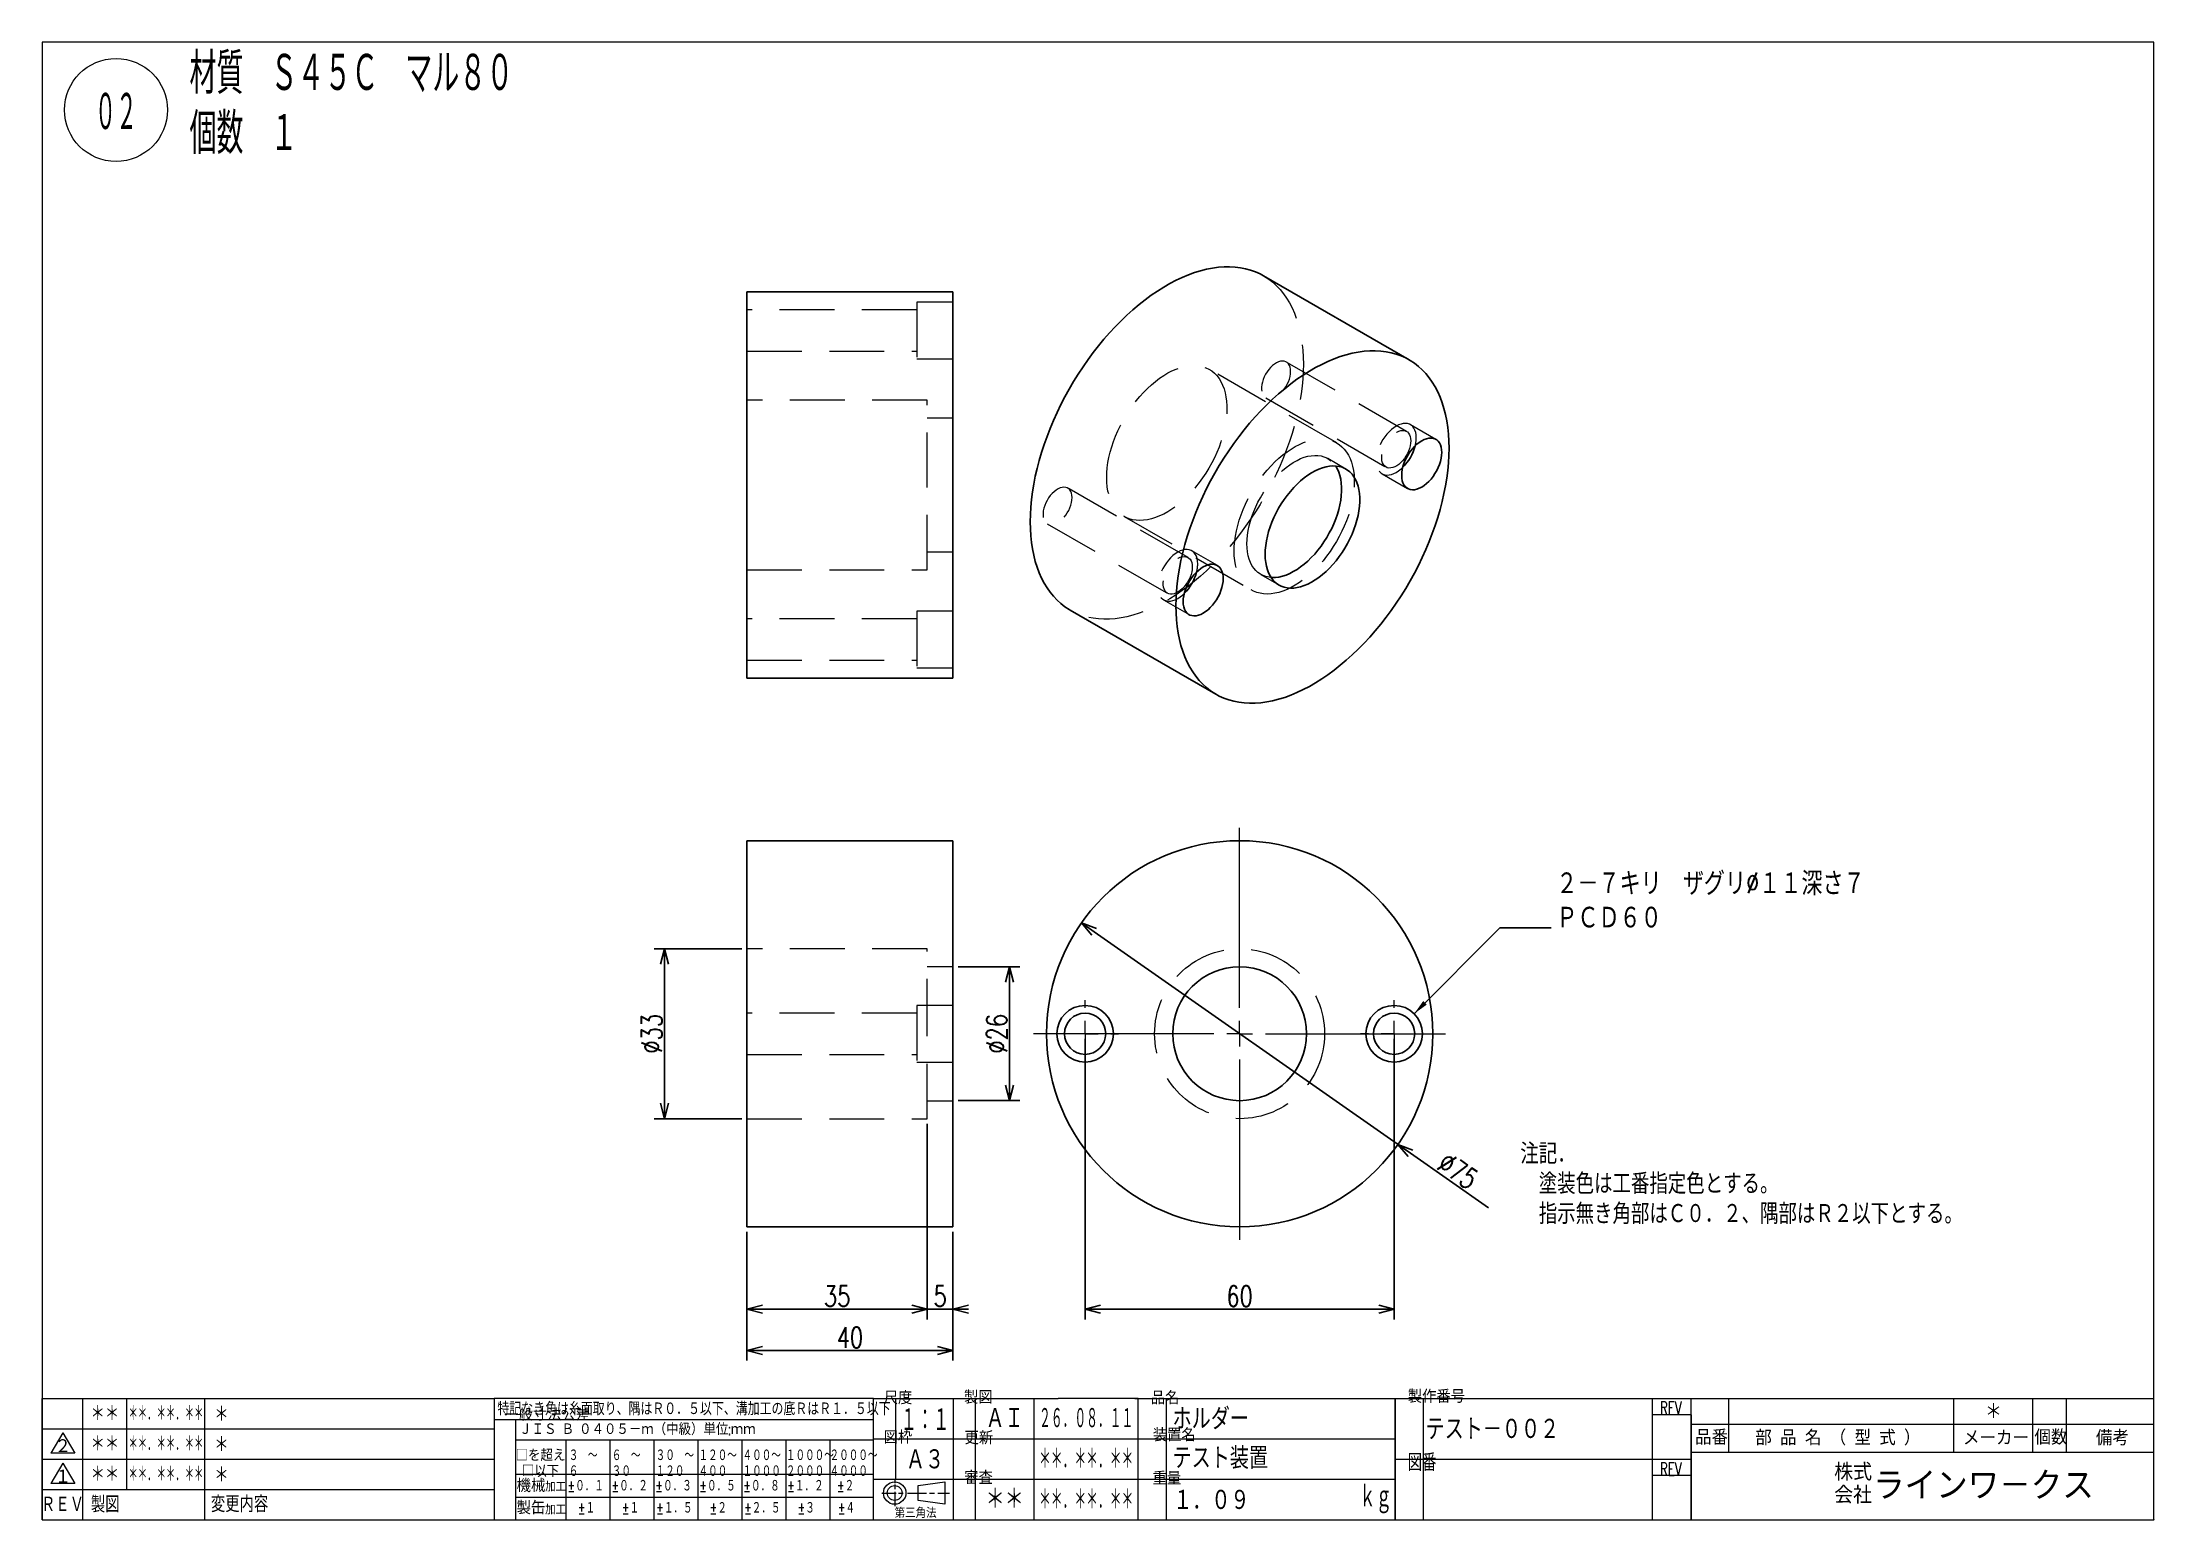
# Model space of a CAD drawing. Header units: millimetres. Extents: x 5 to 415, y 5 to 292.
import ezdxf

# ---------------------------------------------------------------- set-up
doc = ezdxf.new("R2010")
doc.units = ezdxf.units.MM
doc.header["$LTSCALE"] = 8.4
doc.linetypes.add('HIDDEN', pattern=[1.905, 1.27, -0.635])
for name, color, linetype in [('1', 7, 'CONTINUOUS'), ('2', 7, 'CONTINUOUS'), ('254', 7, 'CONTINUOUS')]:
    doc.layers.add(name, color=color, linetype=linetype)
doc.styles.add('GMM001', font='txt.shx', dxfattribs={"bigfont": 'bigfont.shx'})
doc.styles.add('GMM003', font='txt.shx', dxfattribs={"width": 0.91125, "bigfont": 'bigfont.shx'})
doc.styles.add('GMM004', font='txt.shx', dxfattribs={"width": 0.666667, "bigfont": 'bigfont.shx'})
doc.styles.add('GMM007', font='txt.shx', dxfattribs={"width": 0.625, "bigfont": 'bigfont.shx'})
doc.styles.add('GMM008', font='txt.shx', dxfattribs={"width": 0.8, "bigfont": 'bigfont.shx'})
doc.styles.add('GMM009', font='txt.shx', dxfattribs={"width": 0.493827, "bigfont": 'bigfont.shx'})
doc.styles.add('GMM010', font='txt.shx', dxfattribs={"width": 0.7, "bigfont": 'bigfont.shx'})
doc.styles.add('GMM011', font='txt.shx', dxfattribs={"width": 0.95, "bigfont": 'bigfont.shx'})
doc.styles.add('GMM012', font='txt.shx', dxfattribs={"width": 1.066667, "bigfont": 'bigfont.shx'})
doc.styles.add('GMM014', font='txt.shx', dxfattribs={"width": 0.827273, "bigfont": 'bigfont.shx'})
doc.styles.add('GMM015', font='txt.shx', dxfattribs={"width": 0.411523, "bigfont": 'bigfont.shx'})
doc.styles.add('STANDARD1', font='TXT', dxfattribs={"bigfont": 'BIGFONT'})
doc.styles.add('VF001', font='txt.shx', dxfattribs={"width": 0.548697})
doc.styles.add('VF002', font='txt.shx', dxfattribs={"width": 0.428571})
doc.styles.add('VF003', font='txt.shx', dxfattribs={"width": 0.75})
doc.dimstyles.new('GEN001', dxfattribs={"dimtxt": 4, "dimasz": 3, "dimexe": 2, "dimexo": 1, "dimgap": 0.5, "dimtad": 3, "dimdsep": 46, "dimtxsty": 'VF003', "dimblk1": 'OPEN30', "dimblk2": 'OPEN30', "dimsah": 1, "dimcen": 1, "dimclrd": 3, "dimclre": 3, "dimclrt": 7, "dimazin": 3, "dimtfac": 1, "dimtmove": 0, "dimatfit": 3})
doc.dimstyles.new('GEN002', dxfattribs={"dimtxt": 4, "dimasz": 3, "dimexe": 2, "dimexo": 1, "dimgap": 0.5, "dimtad": 3, "dimdsep": 46, "dimtxsty": 'VF003', "dimblk1": 'OPEN30', "dimblk2": 'OPEN30', "dimsah": 1, "dimcen": 1, "dimclrd": 3, "dimclre": 3, "dimclrt": 7, "dimazin": 3, "dimtfac": 1, "dimtmove": 0, "dimatfit": 3})
doc.dimstyles.new('GEN003', dxfattribs={"dimtxt": 4, "dimasz": 3, "dimexe": 2, "dimexo": 1, "dimgap": 0.5, "dimtad": 3, "dimdsep": 46, "dimtxsty": 'VF003', "dimblk1": 'OPEN30', "dimblk2": 'OPEN30', "dimsah": 1, "dimcen": 1, "dimclrd": 3, "dimclre": 3, "dimclrt": 7, "dimazin": 3, "dimtfac": 1, "dimtmove": 0, "dimatfit": 3})
doc.dimstyles.new('GEN004', dxfattribs={"dimtxt": 4, "dimasz": 3, "dimexe": 2, "dimexo": 1, "dimgap": 0.5, "dimtad": 3, "dimdsep": 46, "dimtxsty": 'VF003', "dimblk1": 'OPEN30', "dimblk2": 'OPEN30', "dimsah": 1, "dimcen": 1, "dimclrd": 3, "dimclre": 3, "dimclrt": 7, "dimazin": 3, "dimtfac": 1, "dimtmove": 0, "dimatfit": 3})
doc.dimstyles.new('GEN005', dxfattribs={"dimtxt": 4, "dimasz": 3, "dimexe": 2, "dimexo": 1, "dimgap": 0.5, "dimtad": 3, "dimdsep": 46, "dimtxsty": 'VF003', "dimblk1": 'OPEN30', "dimblk2": 'OPEN30', "dimsah": 1, "dimcen": 1, "dimclrd": 3, "dimclre": 3, "dimclrt": 7, "dimazin": 3, "dimtfac": 1, "dimtmove": 0, "dimatfit": 3})
doc.dimstyles.new('GEN006', dxfattribs={"dimtxt": 4, "dimasz": 3, "dimexe": 2, "dimexo": 1, "dimgap": 0.5, "dimtad": 3, "dimdsep": 46, "dimtxsty": 'VF003', "dimblk1": 'OPEN30', "dimblk2": 'OPEN30', "dimsah": 1, "dimcen": 1, "dimclrd": 3, "dimclre": 3, "dimclrt": 7, "dimazin": 3, "dimtfac": 1, "dimtmove": 0, "dimatfit": 3})
doc.dimstyles.new('GEN007', dxfattribs={"dimtxt": 4, "dimasz": 3, "dimexe": 2, "dimexo": 1, "dimgap": 0.5, "dimtad": 3, "dimdsep": 46, "dimtxsty": 'VF003', "dimblk1": 'OPEN30', "dimblk2": 'OPEN30', "dimsah": 1, "dimcen": 1, "dimclrd": 3, "dimclre": 3, "dimclrt": 7, "dimazin": 3, "dimtfac": 1, "dimtmove": 0, "dimatfit": 3})
doc.dimstyles.new('GENLDR', dxfattribs={"dimtxt": 4, "dimasz": 3, "dimexe": 2, "dimexo": 1, "dimgap": 0.5, "dimtad": 3, "dimdsep": 46, "dimtxsty": 'VF003', "dimblk1": 'OPEN30', "dimblk2": 'OPEN30', "dimsah": 1, "dimcen": 1, "dimclrd": 3, "dimclre": 3, "dimclrt": 7, "dimazin": 3, "dimtfac": 1, "dimtmove": 0, "dimatfit": 3})

msp = doc.modelspace()

# ---------------------------------------------------------------- texts
for s, insert, char_height, attachment_point, style in [('\\T1.000000;材質\u3000Ｓ４５Ｃ\u3000マル８０\\P\\T1.000000;個数\u3000１', (33.595, 280.001), 7, 4, 'VF001'), ('\\T1.000000;０２', (19.324, 275.03), 7, 8, 'VF002'), ('注記．\\P\u3000塗装色は工番指定色とする。\\P\u3000指示無き角部はＣ０．２、隅部はＲ２以下とする。', (292, 78), 3.5, 1, 'VF003'), ('\\T1.000000;１：１', (176.415, 22.446), 4.2124, 8, 'VF001'), ('\\T1.000000;ＡＩ', (191.878, 22.586), 4.2124, 8, 'GMM008'), ('\\T1.000000;２６．０８．１１', (207.705, 22.586), 4.2124, 8, 'GMM009'), ('\\T1.000000;ホルダー', (224.477, 22.51), 4.2124, 7, 'GMM008'), ('\\T1.000000;テスト－００２', (273.605, 20.498), 4.2124, 7, 'GMM008'), ('\\T1.000000;＊＊．＊＊．＊＊', (207.705, 14.722), 4.2124, 8, 'GMM009'), ('\\T1.000000;テスト装置', (224.477, 14.877), 4.2124, 7, 'GMM008'), ('\\T1.000000;１．０９', (224.593, 6.704), 4.21241, 7, 'GMM008')]:
    msp.add_mtext(s, dxfattribs=dict(insert=insert, char_height=char_height, attachment_point=attachment_point, style=style))
at = {"layer": '1', "insert": (299, 120), "char_height": 4, "attachment_point": 7, "style": 'VF003'}
msp.add_mtext('\\A1;２－７キリ\u3000ザグリ%%c１１深さ７\\PＰＣＤ６０', dxfattribs=at)
at = {"layer": '254', "color": 3, "lineweight": 9, "style": 'STANDARD1'}
for s, p in [('尺度', (168.381, 27.434)), ('製図', (183.966, 27.532)), ('品名', (220.236, 27.409)), ('製作番号', (270.149, 27.713)), ('図枠', (168.381, 19.758)), ('更新', (184.08, 19.653)), ('装置名', (220.638, 20.213)), ('審査', (184.023, 11.916)), ('重量', (220.593, 11.804))]:
    msp.add_text(s, height=2.5274, dxfattribs=at).set_placement(p)
at = {"layer": '254', "color": 3, "lineweight": 9, "style": 'STANDARD1', "width": 0.75}
msp.add_text('図番', height=3.3699, dxfattribs=at).set_placement((270.149, 14.456))
at = {"layer": '254', "color": 7, "lineweight": 20, "line_spacing_factor": 0.8}
for s, insert, char_height, attachment_point, style in [('\\T1.000000;＊＊', (17.163, 24.122), 3.15931, 8, 'GMM008'), ('\\T1.000000;＊＊．＊＊．＊＊', (29.018, 24.122), 3.15931, 8, 'GMM015'), ('\\T1.000000;＊', (38.413, 23.958), 3.15931, 7, 'GMM008'), ('\\T1.000000;＊', (383.879, 24.456), 3.2, 8, 'GMM003'), ('\\T1.000000;＊＊', (17.163, 18.225), 3.15931, 8, 'GMM008'), ('\\T1.000000;＊＊．＊＊．＊＊', (29.018, 18.225), 3.15931, 8, 'GMM015'), ('\\T1.000000;＊', (38.413, 18.061), 3.15931, 7, 'GMM008'), ('\\T1.000000;Ａ３', (176.415, 14.583), 4.21241, 8, 'GMM008'), ('\\T1.000000;＊＊', (17.163, 12.327), 3.15931, 8, 'GMM008'), ('\\T1.000000;＊＊．＊＊．＊＊', (29.018, 12.327), 3.15931, 8, 'GMM015'), ('\\T1.000000;＊', (38.413, 12.164), 3.15931, 7, 'GMM008'), ('{\\T1.000000;株式}\\P{\\T1.000000;会社}', (352.948, 12.053), 3.33976, 4, 'GMM001'), ('\\T1.000000;ラインワ－クス', (360.498, 11.631), 5.56627, 4, 'GMM001'), ('\\T1.000000;＊＊', (191.878, 6.954), 4.21241, 8, 'GMM008'), ('\\T1.000000;＊＊．＊＊．＊＊', (207.705, 6.859), 4.21241, 8, 'GMM009'), ('\\T1.000000;ｋｇ', (267.09, 6.241), 4.62267, 9, 'GMM007')]:
    msp.add_mtext(s, dxfattribs=dict(at, insert=insert, char_height=char_height, attachment_point=attachment_point, style=style))
at = {"layer": '254', "color": 3, "lineweight": 9, "line_spacing_factor": 0.8}
for s, insert, char_height, attachment_point, style in [('\\T1.000000;REV', (319.117, 25.458), 2.52745, 7, 'GMM004'), ('\\T1.000000;品番', (325.919, 19.561), 2.916, 7, 'GMM001'), ('\\T1.500000;部品名（型式）', (354.471, 20.914), 2.916, 5, 'GMM001'), ('\\T1.000000;メーカー', (384.368, 20.914), 2.916, 5, 'GMM001'), ('\\T1.000000;個数', (391.831, 19.561), 2.916, 7, 'GMM001'), ('\\T1.000000;備考', (406.974, 20.914), 2.916, 5, 'GMM001'), ('\\T1.000000;REV', (319.117, 13.592), 2.52745, 7, 'GMM004'), ('\\T1.000000;ＲＥＶ', (8.949, 6.407), 3.15931, 8, 'GMM008'), ('\\T1.000000;製図', (17.228, 6.407), 3.15931, 8, 'GMM008'), ('\\T1.000000;変更内容', (43.316, 6.465), 3.15931, 8, 'GMM008'), ('\\T1.000000;第三角法', (170.511, 5.341), 1.84907, 7, 'GMM001')]:
    msp.add_mtext(s, dxfattribs=dict(at, insert=insert, char_height=char_height, attachment_point=attachment_point, style=style))

# ---------------------------------------------------------------- blocks, each defined once
blk = doc.blocks.new('BLOCK004')
at = {"layer": '2', "color": 7, "linetype": 'CONTINUOUS', "lineweight": 20}
for p, q in [((170.52, 12.75), (170.52, 12.12)), ((168.04, 10.2), (170.8, 10.2)), ((170.52, 11.88), (170.52, 10.97)), ((170.52, 10.45), (170.52, 7.67)), ((171.25, 10.2), (172.2, 10.2)), ((172.99, 10.2), (176.68, 10.2)), ((177.3, 10.2), (178.25, 10.2)), ((178.92, 10.2), (181.17, 10.2))]:
    blk.add_line(p, q, dxfattribs=at)
blk.add_lwpolyline([(175.06, 11.63), (180.26, 12.38), (180.26, 8.02), (175.06, 8.76)], close=True, dxfattribs=at)
for radius in [2.18, 1.44]:
    blk.add_circle((170.52, 10.2), radius, dxfattribs=at)
blk = doc.blocks.new('BLOCK005')
at = {"layer": '2', "color": 3, "linetype": 'CONTINUOUS', "lineweight": 9}
for p, q in [((92.76, 24.47), (166.44, 24.47)), ((96.97, 20.55), (166.44, 20.55)), ((106.7, 20.55), (106.7, 5)), ((115.24, 20.55), (115.24, 5)), ((123.77, 20.55), (123.77, 5)), ((132.3, 20.55), (132.3, 5)), ((140.84, 20.55), (140.84, 5)), ((149.37, 20.55), (149.37, 5)), ((157.9, 20.55), (157.9, 5)), ((96.97, 13.85), (106.7, 13.85)), ((106.7, 13.85), (115.24, 13.85)), ((115.24, 13.85), (123.77, 13.85)), ((123.77, 13.85), (132.3, 13.85)), ((132.3, 13.85), (140.84, 13.85)), ((140.84, 13.85), (149.37, 13.85)), ((149.37, 13.85), (157.9, 13.85)), ((157.9, 13.85), (166.44, 13.85)), ((96.97, 9.42), (106.7, 9.42)), ((106.7, 9.42), (115.24, 9.42)), ((115.24, 9.42), (123.77, 9.42)), ((123.77, 9.42), (132.3, 9.42)), ((132.3, 9.42), (140.84, 9.42)), ((140.84, 9.42), (149.37, 9.42)), ((149.37, 9.42), (157.9, 9.42)), ((157.9, 9.42), (166.44, 9.42))]:
    blk.add_line(p, q, dxfattribs=at)
at = {"layer": '2', "color": 1, "linetype": 'CONTINUOUS', "lineweight": 15}
blk.add_lwpolyline([(92.76, 5), (166.44, 5), (166.44, 28.59), (92.76, 28.59)], close=True, dxfattribs=at)
at = {"layer": '254', "color": 3, "linetype": 'CONTINUOUS', "lineweight": 9}
blk.add_line((96.97, 5), (96.97, 24.47), dxfattribs=at)
at = {"layer": '254', "color": 3, "lineweight": 9, "style": 'STANDARD1', "width": 1.0935}
blk.add_text('一般寸法公差', height=2.311, dxfattribs=at).set_placement((94.7, 24.26))
at = {"layer": '254', "color": 3, "lineweight": 9, "insert": (93.39, 26.56), "char_height": 2.5425, "attachment_point": 4, "line_spacing_factor": 0.8, "style": 'GMM014'}
blk.add_mtext('\\T1.000000;特記なき角は糸面取り、隅はＲ０．５以下、溝加工の底ＲはＲ１．５以下', dxfattribs=at)
at = {"layer": '254', "color": 7, "lineweight": 20, "line_spacing_factor": 0.8}
for s, insert, char_height, attachment_point, style in [('\\W0.950000;\\T1.000000;ＪＩＳ\\W0.475000;\\T1.000000; \\W0.950000;\\T1.000000;Ｂ\\W0.475000;\\T1.000000; \\W0.950000;\\T1.000000;０４０５－ｍ（中級）単位\\W0.475000;\\T1.000000;:\\W0.950000;\\T1.000000;ｍｍ', (97.62, 22.59), 2.31134, 4, 'GMM011'), ('{\\T1.000000;□を超え}\\P{\\T1.000000;□以下}', (101.75, 18.7), 2.3113, 2, 'GMM011'), ('{\\T1.000000;３\u3000～}\\P{\\T1.000000;６}', (107.24, 18.7), 2.3113, 1, 'GMM010'), ('{\\T1.000000;６\u3000～}\\P{\\T1.000000;３０}', (115.59, 18.7), 2.3113, 1, 'GMM010'), ('{\\T1.000000;３０\u3000～}\\P{\\T1.000000;１２０}', (124.12, 18.7), 2.3113, 1, 'GMM010'), ('{\\T1.000000;１２０～}\\P{\\T1.000000;４００}', (132.43, 18.7), 2.3113, 1, 'GMM010'), ('{\\T1.000000;４００～}\\P{\\T1.000000;１０００}', (140.98, 18.7), 2.3113, 1, 'GMM010'), ('{\\T1.000000;１０００～}\\P{\\T1.000000;２０００}', (149.4, 18.7), 2.3113, 1, 'GMM010'), ('{\\T1.000000;２０００～}\\P{\\T1.000000;４０００}', (157.88, 18.7), 2.3113, 1, 'GMM010'), ('\\T1.000000;機械', (99.9, 11.63), 2.5425, 5, 'GMM001'), ('\\T1.000000;加工', (104.68, 11.34), 1.7335, 5, 'GMM012'), ('%%p\\T1.000000;０．１', (110.51, 11.63), 2.3113, 5, 'GMM010'), ('%%p\\T1.000000;０．２', (119.05, 11.63), 2.3113, 5, 'GMM010'), ('%%p\\T1.000000;０．３', (127.58, 11.63), 2.3113, 5, 'GMM010'), ('%%p\\T1.000000;０．５', (136.11, 11.63), 2.3113, 5, 'GMM010'), ('%%p\\T1.000000;０．８', (144.65, 11.63), 2.3113, 5, 'GMM010'), ('%%p\\T1.000000;１．２', (153.18, 11.63), 2.3113, 5, 'GMM010'), ('%%p\\T1.000000;２', (160.98, 11.63), 2.3113, 5, 'GMM010'), ('\\T1.000000;製缶', (99.9, 7.34), 2.5425, 5, 'GMM001'), ('%%p\\T1.000000;１', (110.66, 7.34), 2.3113, 5, 'GMM010'), ('%%p\\T1.000000;１', (119.2, 7.34), 2.3113, 5, 'GMM010'), ('%%p\\T1.000000;１．５', (127.73, 7.34), 2.3113, 5, 'GMM010'), ('%%p\\T1.000000;２', (136.26, 7.34), 2.3113, 5, 'GMM010'), ('%%p\\T1.000000;２．５', (144.8, 7.34), 2.3113, 5, 'GMM010'), ('%%p\\T1.000000;３', (153.33, 7.34), 2.3113, 5, 'GMM010'), ('%%p\\T1.000000;４', (161.13, 7.34), 2.3113, 5, 'GMM010'), ('\\T1.000000;加工', (104.68, 6.91), 1.7335, 5, 'GMM012')]:
    blk.add_mtext(s, dxfattribs=dict(at, insert=insert, char_height=char_height, attachment_point=attachment_point, style=style))
blk = doc.blocks.new('BLOCK006')
at = {"layer": '254', "color": 1, "linetype": 'CONTINUOUS', "lineweight": 15}
for p, q in [((9.02, 15.97), (6.7, 12.03)), ((9.02, 15.97), (11.33, 12.03)), ((11.33, 12.03), (6.7, 12.03))]:
    blk.add_line(p, q, dxfattribs=at)
at = {"layer": '254', "color": 7, "lineweight": 20, "insert": (9.02, 13.39), "char_height": 2.8434, "attachment_point": 5, "line_spacing_factor": 0.8, "style": 'GMM001'}
blk.add_mtext('\\T1.000000;１', dxfattribs=at)
blk = doc.blocks.new('BLOCK007')
at = {"layer": '254', "color": 1, "linetype": 'CONTINUOUS', "lineweight": 15}
for p, q in [((9.02, 21.86), (6.7, 17.93)), ((9.02, 21.86), (11.33, 17.93)), ((11.33, 17.93), (6.7, 17.93))]:
    blk.add_line(p, q, dxfattribs=at)
at = {"layer": '254', "color": 7, "lineweight": 20, "insert": (9.02, 19.29), "char_height": 2.8434, "attachment_point": 5, "line_spacing_factor": 0.8, "style": 'GMM001'}
blk.add_mtext('\\T1.000000;２', dxfattribs=at)
blk = doc.blocks.new('SW_CENTERMARKSYMBOL_0')
at = {"color": 0, "linetype": 'Continuous', "lineweight": 18}
for p, q in [((0, 5), (0, 6.5)), ((-5, 0), (-6.5, 0)), ((0, 0), (-2.5, 0)), ((0, 0), (0, 2.5)), ((0, 0), (0, -2.5)), ((0, 0), (2.5, 0)), ((5, 0), (6.5, 0)), ((0, -5), (0, -6.5))]:
    blk.add_line(p, q, dxfattribs=at)
blk = doc.blocks.new('SW_CENTERMARKSYMBOL_1')
at = {"color": 0, "linetype": 'Continuous', "lineweight": 18}
for p, q in [((0, 5), (0, 6.5)), ((-5, 0), (-6.5, 0)), ((0, 0), (-2.5, 0)), ((0, 0), (0, 2.5)), ((0, 0), (0, -2.5)), ((0, 0), (2.5, 0)), ((5, 0), (6.5, 0)), ((0, -5), (0, -6.5))]:
    blk.add_line(p, q, dxfattribs=at)
blk = doc.blocks.new('SW_CENTERMARKSYMBOL_2')
at = {"color": 0, "linetype": 'Continuous', "lineweight": 18}
for p, q in [((0, 5), (0, 40)), ((-5, 0), (-40, 0)), ((0, 0), (-2.5, 0)), ((0, 0), (0, 2.5)), ((0, 0), (0, -2.5)), ((0, 0), (2.5, 0)), ((5, 0), (40, 0)), ((0, -5), (0, -40))]:
    blk.add_line(p, q, dxfattribs=at)
blk = doc.blocks.new('_OPEN30')
at = {"color": 0, "linetype": 'BYBLOCK'}
blk.add_line((0, 0), (-1, 0), dxfattribs=at)
blk.add_lwpolyline([(-1, 0.26), (0, 0), (-1, -0.26)], dxfattribs=at)
blk = doc.blocks.new('*D1')
at = {"color": 3}
for p, q in [((141.84, 60.91), (141.84, 35.91)), ((181.84, 60.91), (181.84, 35.91)), ((144.84, 37.91), (178.84, 37.91))]:
    blk.add_line(p, q, dxfattribs=at)
at = {"layer": 'Defpoints'}
for p in [(141.84, 61.91), (181.84, 61.91), (141.84, 37.91)]:
    blk.add_point(p, dxfattribs=at)
at = {"layer": '1', "color": 3, "xscale": 3, "yscale": 3, "rotation": 180}
blk.add_blockref('_OPEN30', (141.84, 37.91), dxfattribs=at)
at = {"layer": '1', "color": 3, "xscale": 3, "yscale": 3}
blk.add_blockref('_OPEN30', (181.84, 37.91), dxfattribs=at)
at = {"layer": '1', "color": 7, "insert": (161.84, 40.41), "char_height": 4, "attachment_point": 5, "style": 'VF003'}
blk.add_mtext('40', dxfattribs=at)
blk = doc.blocks.new('*D2')
at = {"color": 3}
for p, q in [((176.84, 81.91), (176.84, 43.91)), ((141.84, 60.91), (141.84, 43.91)), ((144.84, 45.91), (173.84, 45.91))]:
    blk.add_line(p, q, dxfattribs=at)
at = {"layer": 'Defpoints'}
for p in [(176.84, 82.91), (141.84, 61.91), (141.84, 45.91)]:
    blk.add_point(p, dxfattribs=at)
at = {"layer": '1', "color": 3, "xscale": 3, "yscale": 3, "rotation": 180}
blk.add_blockref('_OPEN30', (141.84, 45.91), dxfattribs=at)
at = {"layer": '1', "color": 3, "xscale": 3, "yscale": 3}
blk.add_blockref('_OPEN30', (176.84, 45.91), dxfattribs=at)
at = {"layer": '1', "color": 7, "insert": (159.34, 48.41), "char_height": 4, "attachment_point": 5, "style": 'VF003'}
blk.add_mtext('35', dxfattribs=at)
blk = doc.blocks.new('*D3')
at = {"color": 3}
for p, q in [((176.84, 81.91), (176.84, 43.91)), ((181.84, 60.91), (181.84, 43.91)), ((176.84, 45.91), (181.84, 45.91))]:
    blk.add_line(p, q, dxfattribs=at)
at = {"layer": 'Defpoints'}
for p in [(176.84, 82.91), (181.84, 61.91), (176.84, 45.91)]:
    blk.add_point(p, dxfattribs=at)
at = {"layer": '1', "color": 3, "xscale": 3, "yscale": 3}
blk.add_blockref('_OPEN30', (176.84, 45.91), dxfattribs=at)
at = {"layer": '1', "color": 3, "xscale": 3, "yscale": 3, "rotation": 180}
blk.add_blockref('_OPEN30', (181.84, 45.91), dxfattribs=at)
at = {"layer": '1', "color": 7, "insert": (179.34, 48.41), "char_height": 4, "attachment_point": 5, "style": 'VF003'}
blk.add_mtext('5', dxfattribs=at)
blk = doc.blocks.new('*D4')
at = {"color": 3}
for p, q in [((140.84, 115.91), (123.84, 115.91)), ((125.84, 85.91), (125.84, 112.91)), ((140.84, 82.91), (123.84, 82.91))]:
    blk.add_line(p, q, dxfattribs=at)
at = {"layer": 'Defpoints'}
for p in [(141.84, 115.91), (125.84, 82.91), (141.84, 82.91)]:
    blk.add_point(p, dxfattribs=at)
at = {"layer": '1', "color": 3, "xscale": 3, "yscale": 3}
for p, rotation in [((125.84, 115.91), 90), ((125.84, 82.91), 270)]:
    blk.add_blockref('_OPEN30', p, dxfattribs=dict(at, rotation=rotation))
at = {"layer": '1', "color": 7, "insert": (123.34, 99.41), "char_height": 4, "attachment_point": 5, "rotation": 90, "style": 'VF003'}
blk.add_mtext('%%c33', dxfattribs=at)
blk = doc.blocks.new('*D5')
at = {"color": 3}
for p, q in [((182.84, 112.41), (194.84, 112.41)), ((192.84, 89.41), (192.84, 109.41)), ((182.84, 86.41), (194.84, 86.41))]:
    blk.add_line(p, q, dxfattribs=at)
at = {"layer": 'Defpoints'}
for p in [(181.84, 112.41), (181.84, 86.41), (192.84, 86.41)]:
    blk.add_point(p, dxfattribs=at)
at = {"layer": '1', "color": 3, "xscale": 3, "yscale": 3}
for p, rotation in [((192.84, 112.41), 90), ((192.84, 86.41), 270)]:
    blk.add_blockref('_OPEN30', p, dxfattribs=dict(at, rotation=rotation))
at = {"layer": '1', "color": 7, "insert": (190.34, 99.41), "char_height": 4, "attachment_point": 5, "rotation": 90, "style": 'VF003'}
blk.add_mtext('%%c26', dxfattribs=at)
blk = doc.blocks.new('*D6')
at = {"color": 3}
for q in [(209.24, 119.2), (285.83, 65.57)]:
    blk.add_line((270.68, 76.18), q, dxfattribs=at)
at = {"layer": 'Defpoints'}
for p in [(237.5, 99.41), (268.22, 77.9)]:
    blk.add_point(p, dxfattribs=at)
at = {"layer": '1', "color": 3, "xscale": 3, "yscale": 3, "rotation": 145.00000000000003}
for p in [(206.78, 120.92), (268.22, 77.9)]:
    blk.add_blockref('_OPEN30', p, dxfattribs=at)
at = {"layer": '1', "color": 7, "insert": (279.89, 72.78), "char_height": 4, "attachment_point": 5, "rotation": 325, "style": 'VF003'}
blk.add_mtext('%%c75', dxfattribs=at)
blk = doc.blocks.new('*D7')
at = {"color": 3}
for p, q in [((207.5, 98.41), (207.5, 43.91)), ((267.5, 98.41), (267.5, 43.91)), ((210.5, 45.91), (264.5, 45.91))]:
    blk.add_line(p, q, dxfattribs=at)
at = {"layer": 'Defpoints'}
for p in [(207.5, 99.41), (267.5, 99.41), (207.5, 45.91)]:
    blk.add_point(p, dxfattribs=at)
at = {"layer": '1', "color": 3, "xscale": 3, "yscale": 3, "rotation": 180}
blk.add_blockref('_OPEN30', (207.5, 45.91), dxfattribs=at)
at = {"layer": '1', "color": 3, "xscale": 3, "yscale": 3}
blk.add_blockref('_OPEN30', (267.5, 45.91), dxfattribs=at)
at = {"layer": '1', "color": 7, "insert": (237.5, 48.41), "char_height": 4, "attachment_point": 5, "style": 'VF003'}
blk.add_mtext('60', dxfattribs=at)

# ---------------------------------------------------------------- dimensions: what is measured, and where the dimension line sits
at = {"layer": '1'}
dim = msp.add_diameter_dim_2p(p1=(206.782, 120.917), p2=(268.218, 77.899), dimstyle='GEN006', override={"dimpost": '%%c<>'}, dxfattribs=at)
dim.commit()
dim.dimension.update_dxf_attribs({"geometry": '*D6', "text_midpoint": (279.892, 72.777)})
for base, p1, p2, dimstyle, picture, middle in [((125.841, 82.908), (141.841, 82.908), (141.841, 115.908), 'GEN004', '*D4', (123.341, 99.408)), ((192.841, 86.408), (181.841, 86.408), (181.841, 112.408), 'GEN005', '*D5', (190.341, 99.408))]:
    dim = msp.add_linear_dim(base=base, p1=p1, p2=p2, angle=90, dimstyle=dimstyle, override={"dimpost": '%%c<>'}, dxfattribs=at)
    dim.commit()
    dim.dimension.update_dxf_attribs({"geometry": picture, "text_midpoint": middle})
for base, p1, p2, dimstyle, picture, middle in [((207.5, 45.908), (207.5, 99.408), (267.5, 99.408), 'GEN007', '*D7', (237.5, 48.408)), ((141.841, 45.908), (141.841, 61.908), (176.841, 82.908), 'GEN002', '*D2', (159.341, 48.408)), ((176.841, 45.908), (176.841, 82.908), (181.841, 61.908), 'GEN003', '*D3', (179.341, 48.408)), ((141.841, 37.908), (141.841, 61.908), (181.841, 61.908), 'GEN001', '*D1', (161.841, 40.408))]:
    dim = msp.add_linear_dim(base=base, p1=p1, p2=p2, dimstyle=dimstyle, dxfattribs=at)
    dim.commit()
    dim.dimension.update_dxf_attribs({"geometry": picture, "text_midpoint": middle})

# ---------------------------------------------------------------- linework, layer by layer
at = {"color": 7, "linetype": 'Continuous', "lineweight": 25}
for p, q in [((270.391, 230.313), (242.106, 246.641)), ((181.841, 243.5), (141.841, 243.5)), ((141.841, 168.5), (141.841, 243.5)), ((181.841, 168.5), (181.841, 243.5)), ((204.609, 181.687), (232.894, 165.359)), ((141.841, 168.5), (181.841, 168.5)), ((181.841, 136.908), (141.841, 136.908)), ((141.841, 99.408), (141.841, 136.908)), ((181.841, 99.408), (181.841, 136.908)), ((141.841, 61.908), (141.841, 99.408)), ((181.841, 61.908), (181.841, 99.408)), ((141.841, 61.908), (181.841, 61.908))]:
    msp.add_line(p, q, dxfattribs=at)
at = {"color": 7, "linetype": 'HIDDEN', "lineweight": 18}
for p, q in [((174.841, 240), (141.841, 240)), ((174.841, 241.5), (174.841, 230.5)), ((181.841, 241.5), (174.841, 241.5)), ((141.841, 232), (174.841, 232)), ((174.841, 230.5), (181.841, 230.5)), ((269.905, 216.404), (246.571, 229.874)), ((256.356, 214.167), (231.607, 228.454)), ((176.841, 222.5), (141.841, 222.5)), ((176.841, 189.5), (176.841, 222.5)), ((242.571, 222.946), (265.906, 209.475)), ((181.841, 219), (176.841, 219)), ((275.605, 214.845), (270.655, 217.703)), ((258.142, 209.095), (254.606, 211.136)), ((227.479, 191.911), (204.144, 205.382)), ((265.156, 208.176), (270.106, 205.319)), ((200.145, 198.454), (223.479, 184.983)), ((215.109, 199.874), (239.857, 185.587)), ((176.841, 193), (181.841, 193)), ((233.179, 190.353), (228.229, 193.21)), ((141.841, 189.5), (176.841, 189.5)), ((241.607, 188.618), (245.143, 186.577)), ((174.841, 181.5), (174.841, 170.5)), ((181.841, 181.5), (174.841, 181.5)), ((222.729, 183.684), (227.679, 180.827)), ((174.841, 180), (141.841, 180)), ((141.841, 172), (174.841, 172)), ((174.841, 170.5), (181.841, 170.5)), ((176.841, 115.908), (141.841, 115.908)), ((176.841, 99.408), (176.841, 115.908)), ((181.841, 112.408), (176.841, 112.408)), ((174.841, 103.408), (141.841, 103.408)), ((174.841, 104.908), (174.841, 93.908)), ((181.841, 104.908), (174.841, 104.908)), ((176.841, 82.908), (176.841, 99.408)), ((141.841, 95.408), (174.841, 95.408)), ((174.841, 93.908), (181.841, 93.908)), ((176.841, 86.408), (181.841, 86.408)), ((141.841, 82.908), (176.841, 82.908))]:
    msp.add_line(p, q, dxfattribs=at)
at = {"color": 7, "linetype": 'Continuous', "lineweight": 25, "flags": 128}
for points in [[(196.841, 198.856), (196.869, 200.266), (196.951, 201.704), (197.088, 203.168), (197.28, 204.655), (197.526, 206.162), (197.825, 207.685), (198.177, 209.222), (198.581, 210.769), (199.037, 212.323), (199.543, 213.881), (200.098, 215.439), (200.702, 216.995), (201.352, 218.545), (202.048, 220.085), (202.789, 221.614), (203.572, 223.127), (204.396, 224.621), (205.259, 226.094), (206.16, 227.542), (207.096, 228.963), (208.066, 230.352), (209.068, 231.708), (210.1, 233.028), (211.159, 234.309), (212.243, 235.548), (213.35, 236.742), (214.478, 237.89), (215.624, 238.989), (216.787, 240.036), (217.963, 241.029), (219.15, 241.967), (220.346, 242.848), (221.548, 243.668), (222.754, 244.428), (223.961, 245.125), (225.167, 245.758), (226.37, 246.325), (227.566, 246.825), (228.753, 247.258), (229.929, 247.623), (231.091, 247.918), (232.238, 248.143), (233.366, 248.297), (234.473, 248.381), (235.557, 248.394), (236.616, 248.336), (237.648, 248.207), (238.649, 248.008), (239.62, 247.738), (240.556, 247.399), (241.457, 246.991), (242.106, 246.641)], [(225.126, 182.528), (225.153, 183.938), (225.235, 185.376), (225.373, 186.84), (225.564, 188.327), (225.81, 189.834), (226.109, 191.357), (226.461, 192.894), (226.865, 194.441), (227.321, 195.995), (227.827, 197.552), (228.382, 199.111), (228.986, 200.667), (229.636, 202.216), (230.333, 203.757), (231.073, 205.286), (231.856, 206.799), (232.68, 208.293), (233.543, 209.766), (234.444, 211.214), (235.38, 212.634), (236.351, 214.024), (237.352, 215.38), (238.384, 216.7), (239.443, 217.981), (240.527, 219.22), (241.634, 220.414), (242.762, 221.562), (243.909, 222.661), (245.071, 223.708), (246.247, 224.701), (247.434, 225.639), (248.63, 226.519), (249.833, 227.34), (251.039, 228.1), (252.246, 228.797), (253.452, 229.429), (254.654, 229.997), (255.85, 230.497), (257.037, 230.93), (258.213, 231.294), (259.376, 231.589), (260.522, 231.814), (261.65, 231.969), (262.757, 232.053), (263.841, 232.066), (264.9, 232.008), (265.932, 231.879), (266.934, 231.679), (267.904, 231.41), (268.84, 231.071), (269.741, 230.663), (270.604, 230.187), (271.428, 229.643), (272.211, 229.034), (272.952, 228.361), (273.648, 227.624), (274.298, 226.825), (274.902, 225.966), (275.457, 225.049), (275.963, 224.075), (276.419, 223.048), (276.823, 221.967), (277.175, 220.837), (277.474, 219.659), (277.72, 218.436), (277.912, 217.17), (278.049, 215.865), (278.131, 214.521), (278.159, 213.144), (278.131, 211.734), (278.049, 210.296), (277.912, 208.832), (277.72, 207.345), (277.474, 205.838), (277.175, 204.315), (276.823, 202.778), (276.419, 201.231), (275.963, 199.677), (275.457, 198.119), (274.902, 196.561), (274.298, 195.005), (273.648, 193.455), (272.952, 191.915), (272.211, 190.386), (271.428, 188.873), (270.604, 187.379), (269.741, 185.906), (268.84, 184.458), (267.904, 183.037), (266.934, 181.648), (265.932, 180.292), (264.9, 178.972), (263.841, 177.691), (262.757, 176.452), (261.65, 175.258), (260.522, 174.11), (259.376, 173.011), (258.213, 171.964), (257.037, 170.971), (255.85, 170.033), (254.654, 169.152), (253.452, 168.332), (252.246, 167.572), (251.039, 166.875), (249.833, 166.242), (248.63, 165.675), (247.434, 165.175), (246.247, 164.742), (245.071, 164.377), (243.909, 164.082), (242.762, 163.857), (241.634, 163.703), (240.527, 163.619), (239.443, 163.606), (238.384, 163.664), (237.352, 163.793), (236.351, 163.992), (235.38, 164.262), (234.444, 164.601), (233.543, 165.009), (232.68, 165.485), (231.856, 166.028), (231.073, 166.638), (230.333, 167.311), (229.636, 168.048), (228.986, 168.847), (228.382, 169.706), (227.827, 170.623), (227.321, 171.596), (226.865, 172.624), (226.461, 173.704), (226.109, 174.835), (225.81, 176.013), (225.564, 177.236), (225.373, 178.501), (225.235, 179.807), (225.153, 181.15), (225.126, 182.528)], [(276.744, 212.327), (276.716, 212.852), (276.631, 213.337), (276.492, 213.774), (276.299, 214.157), (276.056, 214.481), (275.766, 214.741), (275.434, 214.932), (275.065, 215.053), (274.663, 215.102), (274.234, 215.077), (273.786, 214.98), (273.324, 214.811), (272.855, 214.573), (272.387, 214.27), (271.925, 213.905), (271.476, 213.485), (271.048, 213.015), (270.646, 212.503), (270.276, 211.955), (269.944, 211.38), (269.655, 210.786), (269.412, 210.181), (269.219, 209.575), (269.079, 208.977), (268.995, 208.395), (268.966, 207.837), (268.995, 207.312), (269.079, 206.827), (269.219, 206.39), (269.412, 206.007), (269.655, 205.683), (269.944, 205.423), (270.276, 205.232), (270.646, 205.111), (271.048, 205.062), (271.476, 205.087), (271.925, 205.184), (272.387, 205.353), (272.855, 205.591), (273.324, 205.894), (273.786, 206.259), (274.234, 206.679), (274.663, 207.149), (275.065, 207.661), (275.434, 208.209), (275.766, 208.784), (276.056, 209.379), (276.299, 209.983), (276.492, 210.589), (276.631, 211.187), (276.716, 211.769), (276.744, 212.327)], [(242.45, 192.529), (242.477, 193.368), (242.56, 194.233), (242.698, 195.12), (242.889, 196.024), (243.133, 196.938), (243.428, 197.858), (243.772, 198.777), (244.164, 199.691), (244.6, 200.594), (245.079, 201.48), (245.598, 202.344), (246.153, 203.182), (246.741, 203.987), (247.358, 204.755), (248.001, 205.481), (248.666, 206.161), (249.349, 206.792), (250.046, 207.368), (250.752, 207.887), (251.464, 208.346), (252.177, 208.742), (252.886, 209.071), (253.588, 209.334), (254.279, 209.527), (254.953, 209.65), (255.608, 209.702), (256.238, 209.682), (256.841, 209.591), (257.413, 209.43), (257.95, 209.199), (258.45, 208.899), (258.908, 208.533), (259.322, 208.103), (259.691, 207.61), (260.011, 207.06), (260.28, 206.453), (260.498, 205.795), (260.662, 205.089), (260.772, 204.339), (260.828, 203.55), (260.828, 202.727), (260.772, 201.874), (260.662, 200.997), (260.498, 200.102), (260.28, 199.192), (260.011, 198.274), (259.691, 197.354), (259.322, 196.437), (258.908, 195.527), (258.45, 194.632), (257.95, 193.756), (257.413, 192.905), (256.841, 192.083), (256.238, 191.296), (255.608, 190.549), (254.953, 189.845), (254.279, 189.189), (253.588, 188.585), (252.886, 188.037), (252.177, 187.547), (251.464, 187.12), (250.752, 186.757), (250.046, 186.461), (249.349, 186.233), (248.666, 186.075), (248.001, 185.987), (247.358, 185.971), (246.741, 186.026), (246.153, 186.152), (245.598, 186.349), (245.079, 186.615), (244.6, 186.948), (244.164, 187.346), (243.772, 187.808), (243.428, 188.33), (243.133, 188.909), (242.889, 189.542), (242.698, 190.224), (242.56, 190.953), (242.477, 191.723), (242.45, 192.529)], [(256.129, 209.691), (256.155, 209.651), (256.475, 209.101), (256.745, 208.494), (256.962, 207.836), (257.127, 207.13), (257.237, 206.38), (257.292, 205.591), (257.292, 204.768), (257.237, 203.915), (257.127, 203.038), (256.962, 202.143), (256.745, 201.233), (256.475, 200.315), (256.155, 199.395), (255.787, 198.478), (255.372, 197.569), (254.914, 196.673), (254.415, 195.797), (253.878, 194.946), (253.306, 194.124), (252.703, 193.337), (252.072, 192.59), (251.417, 191.886), (250.743, 191.23), (250.053, 190.626), (249.351, 190.078), (248.641, 189.588), (247.928, 189.161), (247.217, 188.798), (246.51, 188.502), (245.814, 188.274), (245.131, 188.116), (244.466, 188.028), (243.823, 188.012), (243.62, 188.022)], [(204.609, 181.687), (204.396, 181.813), (203.572, 182.357), (202.789, 182.966), (202.048, 183.639), (201.352, 184.376), (200.702, 185.175), (200.098, 186.034), (199.543, 186.951), (199.037, 187.925), (198.581, 188.952), (198.177, 190.033), (197.825, 191.163), (197.526, 192.341), (197.28, 193.564), (197.088, 194.83), (196.951, 196.135), (196.869, 197.479), (196.841, 198.856)], [(234.318, 187.835), (234.29, 188.36), (234.205, 188.844), (234.065, 189.282), (233.873, 189.665), (233.63, 189.989), (233.34, 190.248), (233.008, 190.44), (232.638, 190.561), (232.236, 190.61), (231.808, 190.585), (231.36, 190.488), (230.898, 190.319), (230.429, 190.081), (229.96, 189.777), (229.498, 189.413), (229.05, 188.993), (228.622, 188.523), (228.22, 188.01), (227.85, 187.463), (227.518, 186.887), (227.228, 186.293), (226.985, 185.689), (226.793, 185.083), (226.653, 184.485), (226.568, 183.902), (226.54, 183.345), (226.568, 182.82), (226.653, 182.335), (226.793, 181.898), (226.985, 181.515), (227.228, 181.191), (227.518, 180.931), (227.85, 180.739), (228.22, 180.618), (228.622, 180.57), (229.05, 180.595), (229.498, 180.692), (229.96, 180.861), (230.429, 181.099), (230.898, 181.402), (231.36, 181.767), (231.808, 182.187), (232.236, 182.657), (232.638, 183.169), (233.008, 183.717), (233.34, 184.292), (233.63, 184.886), (233.873, 185.491), (234.065, 186.097), (234.205, 186.695), (234.29, 187.277), (234.318, 187.835)]]:
    msp.add_lwpolyline(points, dxfattribs=at)
at = {"color": 7, "linetype": 'HIDDEN', "lineweight": 18, "flags": 128}
for points in [[(242.106, 246.641), (242.32, 246.515), (243.144, 245.972), (243.927, 245.362), (244.667, 244.689), (245.364, 243.952), (246.014, 243.153), (246.618, 242.294), (247.173, 241.377), (247.679, 240.404), (248.135, 239.376), (248.539, 238.296), (248.891, 237.165), (249.19, 235.987), (249.436, 234.764), (249.627, 233.499), (249.765, 232.193), (249.847, 230.85), (249.874, 229.472), (249.847, 228.062), (249.765, 226.624), (249.627, 225.16), (249.436, 223.673), (249.19, 222.166), (248.891, 220.643), (248.539, 219.106), (248.135, 217.559), (247.679, 216.005), (247.173, 214.448), (246.618, 212.889), (246.014, 211.333), (245.364, 209.784), (244.667, 208.243), (243.927, 206.714), (243.144, 205.201), (242.32, 203.707), (241.457, 202.234), (240.556, 200.786), (239.62, 199.366), (238.649, 197.976), (237.648, 196.62), (236.616, 195.3), (235.557, 194.019), (234.473, 192.78), (233.366, 191.586), (232.238, 190.438), (231.091, 189.339), (229.929, 188.292), (228.753, 187.299), (227.566, 186.361), (226.37, 185.481), (225.167, 184.66), (223.961, 183.9), (222.754, 183.203), (221.548, 182.571), (220.346, 182.003), (219.15, 181.503), (217.963, 181.07), (216.787, 180.706), (215.624, 180.411), (214.478, 180.186), (213.35, 180.031), (212.243, 179.947), (211.159, 179.934), (210.1, 179.992), (209.068, 180.121), (208.066, 180.321), (207.096, 180.59), (206.16, 180.929), (205.259, 181.337), (204.609, 181.687)], [(247.399, 228.043), (247.372, 228.482), (247.29, 228.88), (247.155, 229.23), (246.97, 229.526), (246.738, 229.76), (246.464, 229.93), (246.153, 230.031), (245.811, 230.062), (245.445, 230.021), (245.062, 229.91), (244.67, 229.731), (244.275, 229.488), (243.887, 229.184), (243.512, 228.827), (243.157, 228.422), (242.83, 227.979), (242.536, 227.505), (242.283, 227.009), (242.074, 226.502), (241.913, 225.993), (241.804, 225.492), (241.75, 225.009), (241.75, 224.554), (241.804, 224.134), (241.913, 223.759), (242.074, 223.435), (242.283, 223.169), (242.536, 222.967), (242.83, 222.831), (243.157, 222.765), (243.512, 222.77), (243.887, 222.846), (244.275, 222.991), (244.67, 223.203), (245.062, 223.477), (245.445, 223.808), (245.811, 224.19), (246.153, 224.615), (246.464, 225.076), (246.738, 225.562), (246.97, 226.064), (247.155, 226.573), (247.29, 227.079), (247.372, 227.573), (247.399, 228.043)], [(211.691, 207.429), (211.718, 208.374), (211.802, 209.347), (211.94, 210.344), (212.133, 211.358), (212.379, 212.386), (212.678, 213.422), (213.027, 214.461), (213.426, 215.5), (213.872, 216.532), (214.363, 217.552), (214.897, 218.557), (215.471, 219.54), (216.083, 220.498), (216.73, 221.426), (217.408, 222.319), (218.115, 223.173), (218.847, 223.985), (219.6, 224.749), (220.371, 225.463), (221.156, 226.124), (221.952, 226.727), (222.754, 227.27), (223.559, 227.751), (224.364, 228.167), (225.163, 228.517), (225.954, 228.798), (226.733, 229.009), (227.495, 229.15), (228.238, 229.219), (228.957, 229.216), (229.65, 229.142), (230.313, 228.996), (230.943, 228.78), (231.536, 228.494), (232.091, 228.14), (232.604, 227.719), (233.073, 227.233), (233.495, 226.686), (233.87, 226.078), (234.194, 225.414), (234.466, 224.696), (234.686, 223.928), (234.852, 223.113), (234.963, 222.256), (235.018, 221.36), (235.018, 220.43), (234.963, 219.47), (234.852, 218.485), (234.686, 217.479), (234.466, 216.458), (234.194, 215.425), (233.87, 214.387), (233.495, 213.347), (233.073, 212.311), (232.604, 211.285), (232.091, 210.271), (231.536, 209.277), (230.943, 208.305), (230.313, 207.362), (229.65, 206.451), (228.957, 205.577), (228.238, 204.743), (227.495, 203.955), (226.733, 203.215), (225.954, 202.528), (225.163, 201.896), (224.364, 201.322), (223.559, 200.809), (222.754, 200.361), (221.952, 199.978), (221.156, 199.662), (220.371, 199.416), (219.6, 199.24), (218.847, 199.135), (218.115, 199.101), (217.408, 199.14), (216.73, 199.25), (216.083, 199.431), (215.471, 199.682), (214.897, 200.003), (214.363, 200.391), (213.872, 200.844), (213.426, 201.361), (213.027, 201.939), (212.678, 202.575), (212.379, 203.267), (212.133, 204.01), (211.94, 204.802), (211.802, 205.638), (211.718, 206.515), (211.691, 207.429)], [(271.795, 215.185), (271.766, 215.71), (271.682, 216.194), (271.542, 216.631), (271.349, 217.014), (271.106, 217.338), (270.817, 217.598), (270.485, 217.79), (270.115, 217.911), (269.713, 217.959), (269.285, 217.935), (268.836, 217.837), (268.374, 217.668), (267.906, 217.43), (267.437, 217.127), (266.975, 216.763), (266.527, 216.342), (266.098, 215.873), (265.696, 215.36), (265.327, 214.812), (264.995, 214.237), (264.705, 213.643), (264.462, 213.039), (264.269, 212.433), (264.13, 211.834), (264.045, 211.252), (264.017, 210.694), (264.045, 210.169), (264.13, 209.685), (264.269, 209.248), (264.462, 208.864), (264.705, 208.541), (264.995, 208.281), (265.327, 208.089), (265.696, 207.968), (266.098, 207.92), (266.527, 207.944), (266.975, 208.042), (267.437, 208.211), (267.906, 208.448), (268.374, 208.752), (268.836, 209.116), (269.181, 209.433)], [(236.439, 193.142), (236.467, 194.087), (236.55, 195.06), (236.689, 196.056), (236.881, 197.071), (237.128, 198.098), (237.426, 199.135), (237.776, 200.174), (238.174, 201.213), (238.62, 202.244), (239.112, 203.265), (239.646, 204.27), (240.22, 205.253), (240.832, 206.211), (241.479, 207.139), (242.157, 208.032), (242.864, 208.886), (243.595, 209.698), (244.348, 210.462), (245.119, 211.176), (245.905, 211.837), (246.7, 212.44), (247.503, 212.983), (248.308, 213.464), (249.112, 213.88), (249.912, 214.23), (250.703, 214.511), (251.481, 214.722), (252.244, 214.863), (252.987, 214.932), (253.706, 214.929), (254.399, 214.855), (255.062, 214.709), (255.692, 214.493), (256.285, 214.207), (256.84, 213.853), (257.353, 213.432), (257.822, 212.946), (258.244, 212.398), (258.618, 211.791), (258.943, 211.127), (259.215, 210.409), (259.435, 209.641), (259.6, 208.826), (259.711, 207.969), (259.767, 207.073), (259.767, 206.143), (259.711, 205.183), (259.6, 204.198), (259.435, 203.192), (259.215, 202.171), (258.943, 201.138), (258.618, 200.1), (258.244, 199.06), (257.822, 198.024), (257.353, 196.997), (256.84, 195.984), (256.285, 194.99), (255.692, 194.018), (255.062, 193.075), (254.399, 192.164), (253.706, 191.29), (252.987, 190.456), (252.244, 189.668), (251.481, 188.928), (250.703, 188.241), (249.912, 187.608), (249.112, 187.035), (248.308, 186.522), (247.503, 186.073), (246.7, 185.69), (245.905, 185.375), (245.119, 185.129), (244.348, 184.953), (243.595, 184.848), (242.864, 184.814), (242.157, 184.853), (241.479, 184.963), (240.832, 185.144), (240.22, 185.395), (239.646, 185.716), (239.112, 186.103), (238.62, 186.557), (238.174, 187.074), (237.776, 187.652), (237.426, 188.288), (237.128, 188.98), (236.881, 189.723), (236.689, 190.515), (236.55, 191.351), (236.467, 192.228), (236.439, 193.142)], [(270.734, 214.572), (270.706, 214.102), (270.624, 213.609), (270.489, 213.103), (270.304, 212.593), (270.072, 212.091), (269.798, 211.605), (269.487, 211.145), (269.145, 210.72), (268.78, 210.338), (268.397, 210.006), (268.004, 209.732), (267.61, 209.521), (267.221, 209.375), (266.846, 209.299), (266.491, 209.294), (266.164, 209.36), (265.871, 209.496), (265.617, 209.699), (265.408, 209.964), (265.248, 210.288), (265.139, 210.663), (265.084, 211.083), (265.084, 211.538), (265.139, 212.021), (265.248, 212.522), (265.408, 213.031), (265.617, 213.538), (265.871, 214.034), (266.164, 214.508), (266.491, 214.952), (266.846, 215.356), (267.221, 215.714), (267.61, 216.017), (268.004, 216.261), (268.397, 216.44), (268.78, 216.55), (269.145, 216.591), (269.487, 216.56), (269.798, 216.459), (270.072, 216.29), (270.304, 216.055), (270.489, 215.76), (270.624, 215.409), (270.706, 215.011), (270.734, 214.572)], [(238.914, 194.57), (238.942, 195.409), (239.025, 196.274), (239.162, 197.161), (239.353, 198.065), (239.597, 198.979), (239.892, 199.899), (240.236, 200.818), (240.628, 201.732), (241.065, 202.635), (241.544, 203.521), (242.062, 204.385), (242.617, 205.223), (243.205, 206.028), (243.823, 206.796), (244.466, 207.522), (245.131, 208.202), (245.814, 208.833), (246.51, 209.409), (247.217, 209.928), (247.928, 210.387), (248.641, 210.783), (249.351, 211.112), (250.053, 211.375), (250.743, 211.568), (251.417, 211.691), (252.072, 211.743), (252.703, 211.723), (253.306, 211.632), (253.878, 211.471), (254.415, 211.24), (254.914, 210.94), (255.372, 210.574), (255.787, 210.144), (256.129, 209.691)], [(204.973, 203.551), (204.946, 203.989), (204.864, 204.388), (204.729, 204.738), (204.543, 205.033), (204.311, 205.268), (204.037, 205.438), (203.726, 205.539), (203.385, 205.569), (203.019, 205.529), (202.636, 205.418), (202.243, 205.239), (201.849, 204.996), (201.46, 204.692), (201.085, 204.335), (200.73, 203.93), (200.403, 203.486), (200.11, 203.012), (199.856, 202.517), (199.647, 202.01), (199.487, 201.501), (199.378, 201), (199.323, 200.517), (199.323, 200.061), (199.378, 199.642), (199.487, 199.267), (199.647, 198.943), (199.856, 198.677), (200.11, 198.475), (200.403, 198.339), (200.73, 198.273), (201.085, 198.278), (201.46, 198.354), (201.849, 198.499), (202.243, 198.711), (202.636, 198.985), (203.019, 199.316), (203.385, 199.698), (203.726, 200.123), (204.037, 200.583), (204.311, 201.069), (204.543, 201.572), (204.729, 202.081), (204.864, 202.587), (204.946, 203.08), (204.973, 203.551)], [(229.368, 190.692), (229.34, 191.217), (229.255, 191.702), (229.116, 192.139), (228.923, 192.522), (228.68, 192.846), (228.39, 193.106), (228.058, 193.298), (227.688, 193.419), (227.287, 193.467), (226.858, 193.442), (226.41, 193.345), (225.948, 193.176), (225.479, 192.938), (225.01, 192.635), (224.548, 192.27), (224.1, 191.85), (223.672, 191.38), (223.27, 190.868), (222.9, 190.32), (222.568, 189.745), (222.279, 189.151), (222.036, 188.546), (221.843, 187.941), (221.703, 187.342), (221.618, 186.76), (221.59, 186.202), (221.618, 185.677), (221.703, 185.193), (221.843, 184.755), (222.036, 184.372), (222.279, 184.048), (222.568, 183.789), (222.9, 183.597), (223.27, 183.476), (223.672, 183.427), (224.1, 183.452), (224.548, 183.549), (225.01, 183.718), (225.479, 183.956), (225.948, 184.26), (226.41, 184.624), (226.755, 184.941)], [(243.62, 188.022), (243.205, 188.067), (242.617, 188.193), (242.062, 188.39), (241.544, 188.656), (241.065, 188.989), (240.628, 189.387), (240.236, 189.849), (239.892, 190.371), (239.597, 190.95), (239.353, 191.583), (239.162, 192.265), (239.025, 192.994), (238.942, 193.764), (238.914, 194.57)], [(228.308, 190.08), (228.28, 189.61), (228.198, 189.117), (228.063, 188.61), (227.878, 188.101), (227.646, 187.599), (227.372, 187.113), (227.061, 186.653), (226.719, 186.227), (226.353, 185.845), (225.97, 185.514), (225.578, 185.24), (225.184, 185.028), (224.795, 184.883), (224.42, 184.807), (224.065, 184.802), (223.738, 184.868), (223.445, 185.004), (223.191, 185.206), (222.982, 185.472), (222.821, 185.796), (222.713, 186.171), (222.658, 186.591), (222.658, 187.046), (222.713, 187.529), (222.821, 188.03), (222.982, 188.539), (223.191, 189.046), (223.445, 189.542), (223.738, 190.016), (224.065, 190.459), (224.42, 190.864), (224.795, 191.221), (225.184, 191.525), (225.578, 191.768), (225.97, 191.947), (226.353, 192.058), (226.719, 192.099), (227.061, 192.068), (227.372, 191.967), (227.646, 191.797), (227.878, 191.563), (228.063, 191.267), (228.198, 190.917), (228.28, 190.519), (228.308, 190.08)]]:
    msp.add_lwpolyline(points, dxfattribs=at)
at = {"color": 7, "linetype": 'Continuous', "lineweight": 25}
for centre, radius in [((237.5, 99.408), 37.5), ((237.5, 99.408), 13), ((207.5, 99.408), 5.5), ((207.5, 99.408), 4), ((267.5, 99.408), 5.5), ((267.5, 99.408), 4)]:
    msp.add_circle(centre, radius, dxfattribs=at)
at = {"color": 7, "linetype": 'HIDDEN', "lineweight": 18}
msp.add_circle((237.5, 99.408), 16.5, dxfattribs=at)
at = {"color": 7, "linetype": 'Continuous', "lineweight": 25}
for centre in [(262.766, 215.906), (220.34, 191.414)]:
    msp.add_arc(centre, 9.114, -45.25777, -14.73685, dxfattribs=at)
at = {"color": 7, "linetype": 'HIDDEN', "lineweight": 18}
for centre in [(265.275, 215.25), (222.849, 190.757)]:
    msp.add_arc(centre, 6.52, -14.76425, -0.572, dxfattribs=at)
at = {"layer": '1', "color": 3, "linetype": 'CONTINUOUS', "lineweight": 9}
for p, q in [((92.76, 28.59), (92.76, 5)), ((166.437, 28.59), (202.243, 28.59)), ((217.829, 28.59), (202.243, 28.59)), ((267.713, 28.59), (267.713, 5)), ((325.18, 25.412), (325.18, 5)), ((182.023, 20.726), (217.829, 20.726)), ((182.023, 12.863), (217.829, 12.863))]:
    msp.add_line(p, q, dxfattribs=at)
at = {"layer": '1', "color": 7, "linetype": 'CONTINUOUS', "lineweight": 20}
msp.add_lwpolyline([(5, 292), (5, 5), (415, 5), (415, 292)], close=True, dxfattribs=at)
at = {"layer": '1', "color": 3}
msp.add_point((415, 5), dxfattribs=at)
at = {"layer": '2', "color": 3, "linetype": 'CONTINUOUS', "lineweight": 9}
for p, q in [((166.437, 20.726), (182.023, 20.726)), ((166.437, 12.863), (182.023, 12.863))]:
    msp.add_line(p, q, dxfattribs=at)
at = {"layer": '254', "color": 3, "linetype": 'CONTINUOUS', "lineweight": 9}
for p, q in [((5, 28.59), (92.76, 28.59)), ((5, 18.526), (5, 28.59)), ((12.898, 22.692), (12.898, 28.554)), ((21.428, 22.692), (21.428, 28.554)), ((36.593, 22.692), (36.593, 28.554)), ((166.437, 20.632), (166.437, 28.59)), ((170.65, 28.59), (170.65, 12.863)), ((181.97, 20.632), (181.97, 28.59)), ((186.236, 20.632), (186.236, 28.59)), ((197.609, 20.632), (197.609, 28.59)), ((217.163, 28.59), (325.18, 28.59)), ((217.829, 5), (217.829, 28.59)), ((223.305, 5), (223.305, 28.59)), ((267.713, 5), (267.713, 28.59)), ((273.189, 16.795), (273.189, 28.59)), ((317.598, 28.589), (317.598, 16.795)), ((317.598, 25.472), (325.18, 25.472)), ((325.18, 23.59), (325.18, 28.59)), ((325.18, 28.59), (415, 28.59)), ((332.47, 23.59), (332.47, 28.59)), ((376.21, 23.59), (376.21, 28.59)), ((391.519, 23.59), (391.519, 28.59)), ((398.08, 23.59), (398.08, 28.59)), ((5, 22.692), (92.76, 22.692)), ((12.898, 16.795), (12.898, 22.657)), ((21.428, 16.795), (21.428, 22.657)), ((36.593, 16.795), (36.593, 22.657)), ((166.437, 12.816), (166.437, 20.632)), ((181.97, 12.816), (181.97, 20.632)), ((186.236, 12.816), (186.236, 20.632)), ((197.609, 12.816), (197.609, 20.632)), ((217.829, 20.726), (267.713, 20.726)), ((325.18, 23.59), (415, 23.59)), ((325.18, 18.122), (325.18, 23.59)), ((332.47, 18.122), (332.47, 23.59)), ((376.21, 18.122), (376.21, 23.59)), ((391.519, 18.122), (391.519, 23.59)), ((398.08, 18.122), (398.08, 23.59)), ((5, 11.804), (5, 18.567)), ((5, 16.795), (92.76, 16.795)), ((12.898, 10.897), (12.898, 16.759)), ((21.428, 10.897), (21.428, 16.759)), ((36.593, 10.897), (36.593, 16.759)), ((267.713, 16.795), (325.18, 16.795)), ((273.189, 5), (273.189, 16.795)), ((317.598, 16.795), (317.598, 5)), ((325.18, 5), (325.18, 18.122)), ((325.18, 18.122), (415, 18.122)), ((166.437, 5), (166.437, 12.816)), ((181.97, 5), (181.97, 12.816)), ((186.236, 5), (186.236, 12.816)), ((197.609, 5), (197.609, 12.816)), ((217.829, 12.863), (267.713, 12.863)), ((317.598, 13.678), (325.18, 13.678)), ((5, 5), (5, 11.763)), ((5, 10.897), (92.76, 10.897)), ((12.898, 5), (12.898, 10.862)), ((36.593, 5), (36.593, 10.862))]:
    msp.add_line(p, q, dxfattribs=at)
at = {"layer": '254', "color": 7, "linetype": 'CONTINUOUS', "lineweight": 20}
msp.add_line((217.829, 5), (217.829, 28.59), dxfattribs=at)
at = {"layer": '254', "color": 3, "linetype": 'CONTINUOUS', "lineweight": 9}
msp.add_circle((19.324, 278.844), 10, dxfattribs=at)

# ---------------------------------------------------------------- block references
at = {"color": 7, "linetype": 'Continuous', "lineweight": 18}
for name, p in [('SW_CENTERMARKSYMBOL_2', (237.5, 99.408)), ('SW_CENTERMARKSYMBOL_0', (207.5, 99.408)), ('SW_CENTERMARKSYMBOL_1', (267.5, 99.408))]:
    msp.add_blockref(name, p, dxfattribs=at)
for name in ['BLOCK005', 'BLOCK007', 'BLOCK006', 'BLOCK004']:
    msp.add_blockref(name, (0, 0))

msp.set_redraw_order([(e.dxf.handle, doc.entitydb.next_handle()) for e in msp.query("TEXT MTEXT ATTDEF DIMENSION ARC_DIMENSION")])  # texts and dimensions are drawn at this point

# ---------------------------------------------------------------- leaders
at = {"layer": '1'}
msp.add_leader([(271.389, 103.297), (288, 120), (298, 120)], dimstyle='GENLDR', dxfattribs=at)

doc.saveas('drawing.dxf')
